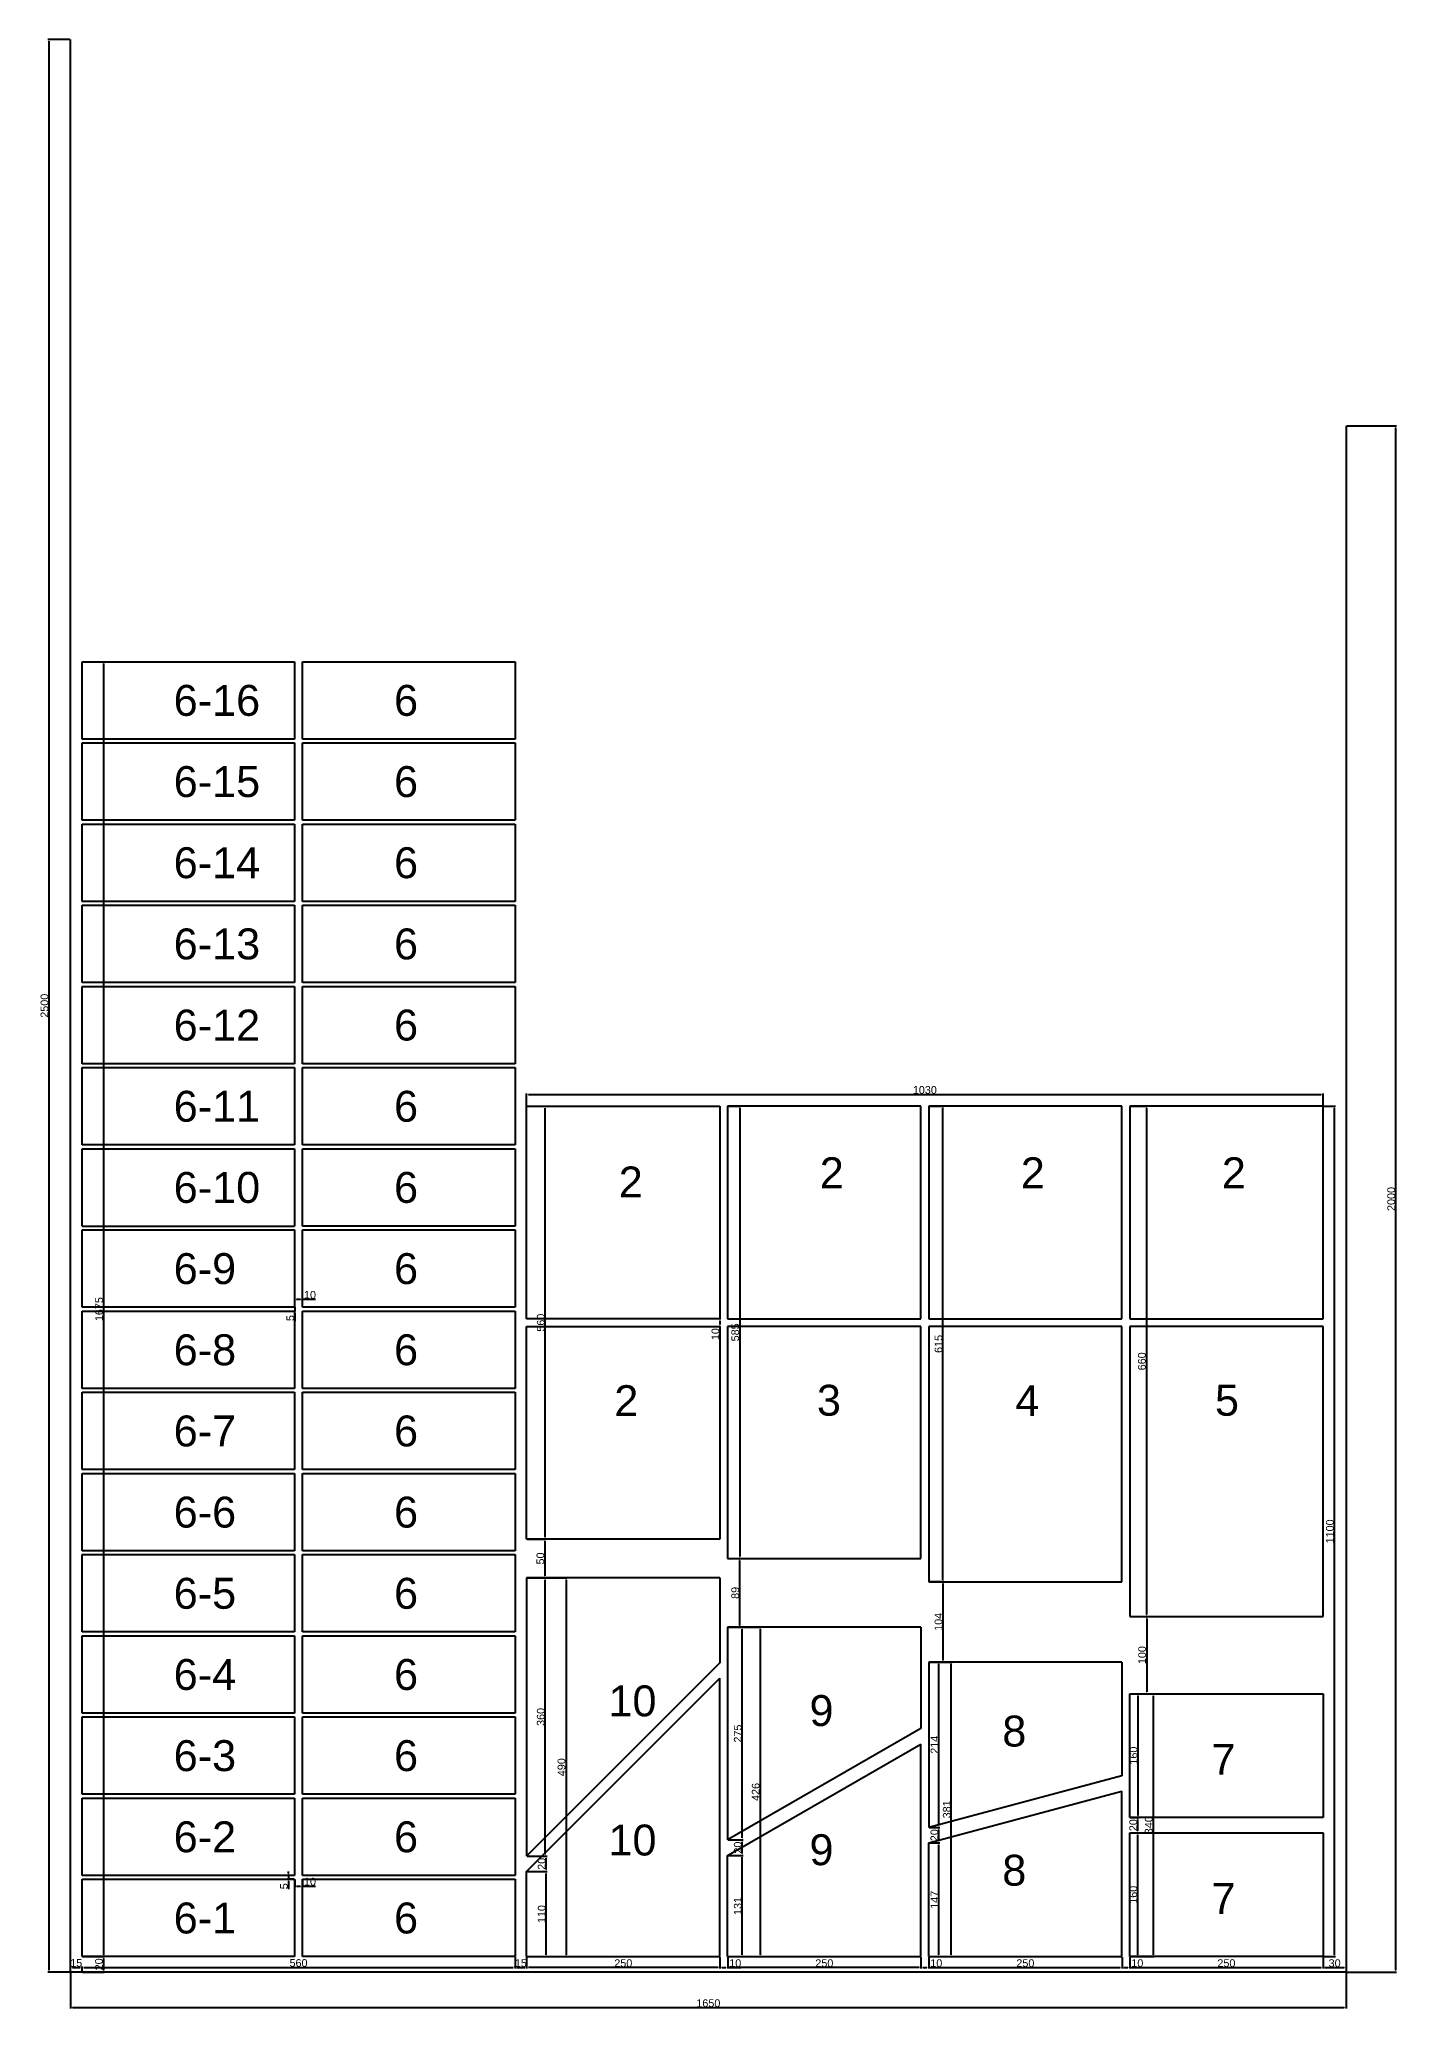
# Model space of a CAD drawing. Header units: millimetres. Extents: x -4275 to 17266, y -15886 to 5463.
# Drawn here: x 3722 to 5478, y -5562 to -3015 of the extents above; entities that cross this region are included whole.
import ezdxf

# ---------------------------------------------------------------- set-up
doc = ezdxf.new("R2010")
doc.units = ezdxf.units.MM
doc.layers.add('尺寸标注', color=6, linetype='Continuous')
doc.layers.add('标号', color=4, linetype='Continuous')
doc.styles.get("Standard").update_dxf_attribs({"font": 'arial.ttf'})
doc.dimstyles.new('ISO-25-JHF', dxfattribs={"dimtxt": 10, "dimasz": 2.5, "dimexe": 1.25, "dimexo": 0.625, "dimtad": 1, "dimtxsty": 'Standard', "dimcen": 2.5, "dimadec": 0, "dimazin": 0, "dimtfac": 1, "dimtmove": 0, "dimatfit": 3, "dimfxl": 1, "dimarcsym": 0})

msp = doc.modelspace()

# ---------------------------------------------------------------- texts
at = {"layer": '标号', "char_height": 40, "attachment_point": 7}
for s, width, heights, insert in [('6-16 ', 70.10425, [0], (3895.918, -3890.409)), ('6 ', 70.10425, [0], (4180.918, -3890.409)), ('6-15 ', 79.77225, [38.914], (3895.918, -3995.409)), ('6 ', 70.10425, [0], (4180.918, -3995.409)), ('6-14 ', 70.10425, [0], (3895.918, -4100.409)), ('6 ', 70.10425, [0], (4180.918, -4100.409)), ('6-13 ', 70.10425, [0], (3895.918, -4205.409)), ('6 ', 70.10425, [0], (4180.918, -4205.409)), ('6-12 ', 70.10425, [0], (3895.918, -4310.409)), ('6 ', 70.10425, [0], (4180.918, -4310.409)), ('6-11 ', 70.10425, [0], (3895.918, -4415.409)), ('6 ', 70.10425, [0], (4180.918, -4415.409)), ('6-10 ', 119.00885, [0], (3895.918, -4520.409)), ('6 ', 70.10425, [0], (4180.918, -4520.409)), ('2 ', 70.10425, [0], (4471.513, -4512.802)), ('2 ', 70.10425, [0], (4731.513, -4500.902)), ('2 ', 70.10425, [0], (4991.513, -4500.902)), ('2 ', 70.10425, [0], (5251.513, -4500.902)), ('6-9 ', 70.10425, [0], (3895.918, -4625.409)), ('6 ', 70.10425, [0], (4180.918, -4625.409)), ('6-8 ', 70.10425, [0], (3895.918, -4730.409)), ('6 ', 70.10425, [0], (4180.918, -4730.409)), ('2 ', 70.10425, [0], (4465.782, -4795.701)), ('3 ', 70.10425, [0], (4727.817, -4795.701)), ('4 ', 70.10425, [0], (4984.353, -4795.701)), ('5 ', 70.10425, [0], (5242.634, -4795.701)), ('6-7 ', 70.10425, [0], (3895.918, -4835.409)), ('6 ', 70.10425, [0], (4180.918, -4835.409)), ('6-6 ', 70.10425, [0], (3895.918, -4940.409)), ('6 ', 70.10425, [0], (4180.918, -4940.409)), ('6-5 ', 70.10425, [0], (3895.918, -5045.409)), ('6 ', 70.10425, [0], (4180.918, -5045.409)), ('6-4 ', 70.10425, [0], (3895.918, -5150.409)), ('6 ', 70.10425, [0], (4180.918, -5150.409)), ('10 ', 70.10425, [0], (4458.21, -5184.574)), ('9 ', 70.10425, [0], (4718.21, -5197.106)), ('8 ', 70.10425, [0], (4967.565, -5223.621)), ('6-3 ', 70.10425, [0], (3895.918, -5255.409)), ('6 ', 70.10425, [0], (4180.918, -5255.409)), ('7 ', 70.10425, [0], (5238.21, -5259.574)), ('6-2 ', 70.10425, [0], (3895.918, -5360.409)), ('6 ', 70.10425, [0], (4180.918, -5360.409)), ('10', 70.10425, [0], (4458.21, -5364.574)), ('9 ', 70.10425, [0], (4718.21, -5377.106)), ('8 ', 70.10425, [0], (4967.565, -5403.621)), ('7 ', 70.10425, [0], (5238.21, -5439.574)), ('6-1 ', 70.10425, [0], (3895.918, -5465.409)), ('6 ', 70.10425, [0], (4180.918, -5465.409))]:
    msp.add_mtext_dynamic_manual_height_columns(s, width=width, gutter_width=12.5, heights=heights, dxfattribs=dict(at, insert=insert))

# ---------------------------------------------------------------- blocks, each defined once
blk = doc.blocks.new('*D157')
at = {"layer": 'Defpoints', "color": 0, "transparency": 16777216}
for p in [(5412.4, -3514.8), (5412.4, -5514.8), (5476.3, -5514.8)]:
    blk.add_point(p, dxfattribs=at)
at = {"layer": '尺寸标注', "color": 0, "lineweight": -2, "transparency": 16777216}
for p, q in [((5413, -3514.8), (5477.5, -3514.8)), ((5476.3, -3517.3), (5476.3, -5512.3)), ((5413, -5514.8), (5477.5, -5514.8))]:
    blk.add_line(p, q, dxfattribs=at)
at = {"layer": '尺寸标注', "color": 0, "transparency": 16777216}
for points in [[(5475.9, -3517.3), (5476.7, -3517.3), (5476.3, -3514.8)], [(5475.9, -5512.3), (5476.7, -5512.3), (5476.3, -5514.8)]]:
    blk.add_solid(points, dxfattribs=at)
at = {"layer": '尺寸标注', "color": 0, "transparency": 16777216, "insert": (5470.6, -4514.8), "char_height": 10, "attachment_point": 5, "rotation": 90}
blk.add_mtext('2000', dxfattribs=at)
blk = doc.blocks.new('*D158')
at = {"layer": 'Defpoints', "color": 0, "transparency": 16777216}
for p in [(3777.4, -3819.8), (3777.4, -5494.8), (3805.2, -5494.8)]:
    blk.add_point(p, dxfattribs=at)
at = {"layer": '尺寸标注', "color": 0, "lineweight": -2, "transparency": 16777216}
for p, q in [((3778, -3819.8), (3806.5, -3819.8)), ((3805.2, -3822.3), (3805.2, -5492.3)), ((3778, -5494.8), (3806.5, -5494.8))]:
    blk.add_line(p, q, dxfattribs=at)
at = {"layer": '尺寸标注', "color": 0, "transparency": 16777216}
for points in [[(3804.8, -3822.3), (3805.6, -3822.3), (3805.2, -3819.8)], [(3804.8, -5492.3), (3805.6, -5492.3), (3805.2, -5494.8)]]:
    blk.add_solid(points, dxfattribs=at)
at = {"layer": '尺寸标注', "color": 0, "transparency": 16777216, "insert": (3799.5, -4657.3), "char_height": 10, "attachment_point": 5, "rotation": 90}
blk.add_mtext('1675', dxfattribs=at)
blk = doc.blocks.new('*D137')
at = {"layer": 'Defpoints', "color": 0, "transparency": 16777216}
for p in [(3762.4, -5514.8), (5412.4, -5514.8), (5412.4, -5560.8)]:
    blk.add_point(p, dxfattribs=at)
at = {"layer": '尺寸标注', "color": 0, "lineweight": -2, "transparency": 16777216}
for p, q in [((3762.4, -5515.5), (3762.4, -5562.1)), ((5412.4, -5515.5), (5412.4, -5562.1)), ((3764.9, -5560.8), (5409.9, -5560.8))]:
    blk.add_line(p, q, dxfattribs=at)
at = {"layer": '尺寸标注', "color": 0, "transparency": 16777216}
for points in [[(3764.9, -5560.4), (3764.9, -5561.2), (3762.4, -5560.8)], [(5409.9, -5560.4), (5409.9, -5561.2), (5412.4, -5560.8)]]:
    blk.add_solid(points, dxfattribs=at)
at = {"layer": '尺寸标注', "color": 0, "transparency": 16777216, "insert": (4587.4, -5555.1), "char_height": 10, "attachment_point": 5}
blk.add_mtext('1650', dxfattribs=at)
blk = doc.blocks.new('*D138')
at = {"layer": 'Defpoints', "color": 0, "transparency": 16777216}
for p in [(3762.4, -5514.8), (3777.4, -5508.8), (3777.4, -5514.8)]:
    blk.add_point(p, dxfattribs=at)
at = {"layer": '尺寸标注', "color": 0, "lineweight": -2, "transparency": 16777216}
for p, q in [((3762.4, -5514.2), (3762.4, -5507.6)), ((3764.9, -5508.8), (3774.9, -5508.8)), ((3777.4, -5514.2), (3777.4, -5507.6))]:
    blk.add_line(p, q, dxfattribs=at)
at = {"layer": '尺寸标注', "color": 0, "transparency": 16777216}
for points in [[(3764.9, -5508.4), (3764.9, -5509.3), (3762.4, -5508.8)], [(3774.9, -5508.4), (3774.9, -5509.3), (3777.4, -5508.8)]]:
    blk.add_solid(points, dxfattribs=at)
at = {"layer": '尺寸标注', "color": 0, "transparency": 16777216, "insert": (3769.9, -5503.1), "char_height": 10, "attachment_point": 5}
blk.add_mtext('15', dxfattribs=at)
blk = doc.blocks.new('*D139')
at = {"layer": 'Defpoints', "color": 0, "transparency": 16777216}
for p in [(3777.4, -5494.8), (3777.4, -5514.8), (3805, -5514.8)]:
    blk.add_point(p, dxfattribs=at)
at = {"layer": '尺寸标注', "color": 0, "lineweight": -2, "transparency": 16777216}
for p, q in [((3778, -5494.8), (3806.2, -5494.8)), ((3805, -5497.3), (3805, -5512.3)), ((3778, -5514.8), (3806.2, -5514.8))]:
    blk.add_line(p, q, dxfattribs=at)
at = {"layer": '尺寸标注', "color": 0, "transparency": 16777216}
for points in [[(3804.6, -5497.3), (3805.4, -5497.3), (3805, -5494.8)], [(3804.6, -5512.3), (3805.4, -5512.3), (3805, -5514.8)]]:
    blk.add_solid(points, dxfattribs=at)
at = {"layer": '尺寸标注', "color": 0, "transparency": 16777216, "insert": (3799.3, -5504.8), "char_height": 10, "attachment_point": 5, "rotation": 90}
blk.add_mtext('20', dxfattribs=at)
blk = doc.blocks.new('*D162')
at = {"layer": 'Defpoints', "color": 0, "transparency": 16777216}
for p in [(4044.2, -5394.8), (4052.4, -5389.8), (4052.4, -5394.8)]:
    blk.add_point(p, dxfattribs=at)
at = {"layer": '尺寸标注', "color": 0, "lineweight": -2, "transparency": 16777216}
for p, q in [((4051.7, -5389.8), (4042.9, -5389.8)), ((4051.7, -5394.8), (4042.9, -5394.8)), ((4044.2, -5387.3), (4044.2, -5384.8)), ((4044.2, -5389.8), (4044.2, -5394.8)), ((4044.2, -5397.3), (4044.2, -5407.7))]:
    blk.add_line(p, q, dxfattribs=at)
at = {"layer": '尺寸标注', "color": 0, "transparency": 16777216}
for points in [[(4043.8, -5387.3), (4044.6, -5387.3), (4044.2, -5389.8)], [(4043.8, -5397.3), (4044.6, -5397.3), (4044.2, -5394.8)]]:
    blk.add_solid(points, dxfattribs=at)
at = {"layer": '尺寸标注', "color": 0, "transparency": 16777216, "insert": (4038.5, -5403.8), "char_height": 10, "attachment_point": 5, "rotation": 90}
blk.add_mtext('5', dxfattribs=at)
blk = doc.blocks.new('*D163')
at = {"layer": 'Defpoints', "color": 0, "transparency": 16777216}
for p in [(4052.4, -5394.8), (4062.4, -5394.8), (4062.4, -5403.7)]:
    blk.add_point(p, dxfattribs=at)
at = {"layer": '尺寸标注', "color": 0, "lineweight": -2, "transparency": 16777216}
for p, q in [((4052.4, -5395.5), (4052.4, -5404.9)), ((4062.4, -5395.5), (4062.4, -5404.9)), ((4054.9, -5403.7), (4059.9, -5403.7)), ((4062.4, -5403.7), (4079.5, -5403.7))]:
    blk.add_line(p, q, dxfattribs=at)
at = {"layer": '尺寸标注', "color": 0, "transparency": 16777216}
for points in [[(4054.9, -5403.2), (4054.9, -5404.1), (4052.4, -5403.7)], [(4059.9, -5403.2), (4059.9, -5404.1), (4062.4, -5403.7)]]:
    blk.add_solid(points, dxfattribs=at)
at = {"layer": '尺寸标注', "color": 0, "transparency": 16777216, "insert": (4072.2, -5397.9), "char_height": 10, "attachment_point": 5}
blk.add_mtext('10', dxfattribs=at)
blk = doc.blocks.new('*D164')
at = {"layer": 'Defpoints', "color": 0, "transparency": 16777216}
for p in [(4052.4, -4654.8), (4052.4, -4659.8), (4052.4, -4659.8)]:
    blk.add_point(p, dxfattribs=at)
at = {"layer": '尺寸标注', "color": 0, "lineweight": -2, "transparency": 16777216}
for p, q in [((4052.4, -4652.3), (4052.4, -4649.8)), ((4052.4, -4654.8), (4052.4, -4659.8)), ((4053, -4654.8), (4053.6, -4654.8)), ((4053, -4659.8), (4053.6, -4659.8)), ((4052.4, -4662.3), (4052.4, -4672.7))]:
    blk.add_line(p, q, dxfattribs=at)
at = {"layer": '尺寸标注', "color": 0, "transparency": 16777216}
for points in [[(4052, -4652.3), (4052.8, -4652.3), (4052.4, -4654.8)], [(4052, -4662.3), (4052.8, -4662.3), (4052.4, -4659.8)]]:
    blk.add_solid(points, dxfattribs=at)
at = {"layer": '尺寸标注', "color": 0, "transparency": 16777216, "insert": (4046.7, -4668.8), "char_height": 10, "attachment_point": 5, "rotation": 90}
blk.add_mtext('5', dxfattribs=at)
blk = doc.blocks.new('*D165')
at = {"layer": 'Defpoints', "color": 0, "transparency": 16777216}
for p in [(4052.4, -4654.8), (4062.4, -4644.5), (4062.4, -4654.8)]:
    blk.add_point(p, dxfattribs=at)
at = {"layer": '尺寸标注', "color": 0, "lineweight": -2, "transparency": 16777216}
for p, q in [((4052.4, -4654.2), (4052.4, -4643.3)), ((4054.9, -4644.5), (4059.9, -4644.5)), ((4062.4, -4654.2), (4062.4, -4643.3)), ((4062.4, -4644.5), (4079.5, -4644.5))]:
    blk.add_line(p, q, dxfattribs=at)
at = {"layer": '尺寸标注', "color": 0, "transparency": 16777216}
for points in [[(4054.9, -4644.1), (4054.9, -4645), (4052.4, -4644.5)], [(4059.9, -4644.1), (4059.9, -4645), (4062.4, -4644.5)]]:
    blk.add_solid(points, dxfattribs=at)
at = {"layer": '尺寸标注', "color": 0, "transparency": 16777216, "insert": (4072.2, -4638.8), "char_height": 10, "attachment_point": 5}
blk.add_mtext('10', dxfattribs=at)
blk = doc.blocks.new('*D200')
at = {"layer": 'Defpoints', "color": 0, "transparency": 16777216}
for p in [(3762.4, -3014.8), (3734.5, -5514.8), (3762.4, -5514.8)]:
    blk.add_point(p, dxfattribs=at)
at = {"layer": '尺寸标注', "color": 0, "lineweight": -2, "transparency": 16777216}
for p, q in [((3761.7, -3014.8), (3733.3, -3014.8)), ((3734.5, -3017.3), (3734.5, -5512.3)), ((3761.7, -5514.8), (3733.3, -5514.8))]:
    blk.add_line(p, q, dxfattribs=at)
at = {"layer": '尺寸标注', "color": 0, "transparency": 16777216}
for points in [[(3734.1, -3017.3), (3734.9, -3017.3), (3734.5, -3014.8)], [(3734.1, -5512.3), (3734.9, -5512.3), (3734.5, -5514.8)]]:
    blk.add_solid(points, dxfattribs=at)
at = {"layer": '尺寸标注', "color": 0, "transparency": 16777216, "insert": (3728.8, -4264.8), "char_height": 10, "attachment_point": 5, "rotation": 90}
blk.add_mtext('2500', dxfattribs=at)
blk = doc.blocks.new('*D201')
at = {"layer": 'Defpoints', "color": 0, "transparency": 16777216}
for p in [(3777.4, -5508.8), (4337.4, -5508.8), (4337.4, -5508.8)]:
    blk.add_point(p, dxfattribs=at)
at = {"layer": '尺寸标注', "color": 0, "lineweight": -2, "transparency": 16777216}
for p, q in [((3777.4, -5508.2), (3777.4, -5507.6)), ((3779.9, -5508.8), (4334.9, -5508.8)), ((4337.4, -5508.2), (4337.4, -5507.6))]:
    blk.add_line(p, q, dxfattribs=at)
at = {"layer": '尺寸标注', "color": 0, "transparency": 16777216}
for points in [[(3779.9, -5508.4), (3779.9, -5509.3), (3777.4, -5508.8)], [(4334.9, -5508.4), (4334.9, -5509.3), (4337.4, -5508.8)]]:
    blk.add_solid(points, dxfattribs=at)
at = {"layer": '尺寸标注', "color": 0, "transparency": 16777216, "insert": (4057.4, -5503.1), "char_height": 10, "attachment_point": 5}
blk.add_mtext('560', dxfattribs=at)
blk = doc.blocks.new('*D239')
at = {"layer": 'Defpoints', "color": 0, "transparency": 16777216}
for p in [(4352.4, -4394.8), (4376.4, -4394.8), (4352.4, -4954.8)]:
    blk.add_point(p, dxfattribs=at)
at = {"layer": '尺寸标注', "color": 0, "lineweight": -2, "transparency": 16777216}
for p, q in [((4353, -4394.8), (4377.6, -4394.8)), ((4376.4, -4952.3), (4376.4, -4397.3)), ((4353, -4954.8), (4377.6, -4954.8))]:
    blk.add_line(p, q, dxfattribs=at)
at = {"layer": '尺寸标注', "color": 0, "transparency": 16777216}
for points in [[(4376, -4397.3), (4376.8, -4397.3), (4376.4, -4394.8)], [(4376, -4952.3), (4376.8, -4952.3), (4376.4, -4954.8)]]:
    blk.add_solid(points, dxfattribs=at)
at = {"layer": '尺寸标注', "color": 0, "transparency": 16777216, "insert": (4370.7, -4674.8), "char_height": 10, "attachment_point": 5, "rotation": 90}
blk.add_mtext('560', dxfattribs=at)
blk = doc.blocks.new('*D243')
at = {"layer": 'Defpoints', "color": 0, "transparency": 16777216}
for p in [(4612.4, -4394.8), (4612.4, -4979.8), (4628, -4979.8)]:
    blk.add_point(p, dxfattribs=at)
at = {"layer": '尺寸标注', "color": 0, "lineweight": -2, "transparency": 16777216}
for p, q in [((4613, -4394.8), (4629.2, -4394.8)), ((4628, -4397.3), (4628, -4977.3)), ((4613, -4979.8), (4629.2, -4979.8))]:
    blk.add_line(p, q, dxfattribs=at)
at = {"layer": '尺寸标注', "color": 0, "transparency": 16777216}
for points in [[(4627.5, -4397.3), (4628.4, -4397.3), (4628, -4394.8)], [(4627.5, -4977.3), (4628.4, -4977.3), (4628, -4979.8)]]:
    blk.add_solid(points, dxfattribs=at)
at = {"layer": '尺寸标注', "color": 0, "transparency": 16777216, "insert": (4622.2, -4687.3), "char_height": 10, "attachment_point": 5, "rotation": 90}
blk.add_mtext('585', dxfattribs=at)
blk = doc.blocks.new('*D244')
at = {"layer": 'Defpoints', "color": 0, "transparency": 16777216}
for p in [(4872.4, -4394.8), (4890.8, -4394.8), (4872.4, -5009.8)]:
    blk.add_point(p, dxfattribs=at)
at = {"layer": '尺寸标注', "color": 0, "lineweight": -2, "transparency": 16777216}
for p, q in [((4873, -4394.8), (4892.1, -4394.8)), ((4890.8, -5007.3), (4890.8, -4397.3)), ((4873, -5009.8), (4892.1, -5009.8))]:
    blk.add_line(p, q, dxfattribs=at)
at = {"layer": '尺寸标注', "color": 0, "transparency": 16777216}
for points in [[(4890.4, -4397.3), (4891.3, -4397.3), (4890.8, -4394.8)], [(4890.4, -5007.3), (4891.3, -5007.3), (4890.8, -5009.8)]]:
    blk.add_solid(points, dxfattribs=at)
at = {"layer": '尺寸标注', "color": 0, "transparency": 16777216, "insert": (4885.1, -4702.3), "char_height": 10, "attachment_point": 5, "rotation": 90}
blk.add_mtext('615', dxfattribs=at)
blk = doc.blocks.new('*D245')
at = {"layer": 'Defpoints', "color": 0, "transparency": 16777216}
for p in [(5132.4, -4394.8), (5132.4, -5054.8), (5153.9, -5054.8)]:
    blk.add_point(p, dxfattribs=at)
at = {"layer": '尺寸标注', "color": 0, "lineweight": -2, "transparency": 16777216}
for p, q in [((5133, -4394.8), (5155.1, -4394.8)), ((5153.9, -4397.3), (5153.9, -5052.3)), ((5133, -5054.8), (5155.1, -5054.8))]:
    blk.add_line(p, q, dxfattribs=at)
at = {"layer": '尺寸标注', "color": 0, "transparency": 16777216}
for points in [[(5153.4, -4397.3), (5154.3, -4397.3), (5153.9, -4394.8)], [(5153.4, -5052.3), (5154.3, -5052.3), (5153.9, -5054.8)]]:
    blk.add_solid(points, dxfattribs=at)
at = {"layer": '尺寸标注', "color": 0, "transparency": 16777216, "insert": (5148.1, -4724.8), "char_height": 10, "attachment_point": 5, "rotation": 90}
blk.add_mtext('660', dxfattribs=at)
blk = doc.blocks.new('*D246')
at = {"layer": 'Defpoints', "color": 0, "transparency": 16777216}
for p in [(4602.4, -4669.8), (4602.4, -4679.8), (4602.4, -4679.8)]:
    blk.add_point(p, dxfattribs=at)
at = {"layer": '尺寸标注', "color": 0, "lineweight": -2, "transparency": 16777216}
for p, q in [((4602.4, -4672.3), (4602.4, -4677.3)), ((4602.4, -4679.8), (4602.4, -4696.9)), ((4603, -4669.8), (4603.6, -4669.8)), ((4603, -4679.8), (4603.6, -4679.8))]:
    blk.add_line(p, q, dxfattribs=at)
at = {"layer": '尺寸标注', "color": 0, "transparency": 16777216}
for points in [[(4602, -4672.3), (4602.8, -4672.3), (4602.4, -4669.8)], [(4602, -4677.3), (4602.8, -4677.3), (4602.4, -4679.8)]]:
    blk.add_solid(points, dxfattribs=at)
at = {"layer": '尺寸标注', "color": 0, "transparency": 16777216, "insert": (4596.6, -4689.6), "char_height": 10, "attachment_point": 5, "rotation": 90}
blk.add_mtext('10', dxfattribs=at)
blk = doc.blocks.new('*D247')
at = {"layer": 'Defpoints', "color": 0, "transparency": 16777216}
for p in [(4352.4, -5494.8), (4602.4, -5494.8), (4352.4, -5509)]:
    blk.add_point(p, dxfattribs=at)
at = {"layer": '尺寸标注', "color": 0, "lineweight": -2, "transparency": 16777216}
for p, q in [((4352.4, -5495.5), (4352.4, -5510.3)), ((4602.4, -5495.5), (4602.4, -5510.3)), ((4599.9, -5509), (4354.9, -5509))]:
    blk.add_line(p, q, dxfattribs=at)
at = {"layer": '尺寸标注', "color": 0, "transparency": 16777216}
for points in [[(4354.9, -5508.6), (4354.9, -5509.4), (4352.4, -5509)], [(4599.9, -5508.6), (4599.9, -5509.4), (4602.4, -5509)]]:
    blk.add_solid(points, dxfattribs=at)
at = {"layer": '尺寸标注', "color": 0, "transparency": 16777216, "insert": (4477.4, -5503.3), "char_height": 10, "attachment_point": 5}
blk.add_mtext('250', dxfattribs=at)
blk = doc.blocks.new('*D248')
at = {"layer": 'Defpoints', "color": 0, "transparency": 16777216}
for p in [(4352.4, -5384.8), (4377.6, -5384.8), (4352.4, -5494.8)]:
    blk.add_point(p, dxfattribs=at)
at = {"layer": '尺寸标注', "color": 0, "lineweight": -2, "transparency": 16777216}
for p, q in [((4353, -5384.8), (4378.9, -5384.8)), ((4377.6, -5492.3), (4377.6, -5387.3)), ((4353, -5494.8), (4378.9, -5494.8))]:
    blk.add_line(p, q, dxfattribs=at)
at = {"layer": '尺寸标注', "color": 0, "transparency": 16777216}
for points in [[(4377.2, -5387.3), (4378.1, -5387.3), (4377.6, -5384.8)], [(4377.2, -5492.3), (4378.1, -5492.3), (4377.6, -5494.8)]]:
    blk.add_solid(points, dxfattribs=at)
at = {"layer": '尺寸标注', "color": 0, "transparency": 16777216, "insert": (4371.9, -5439.8), "char_height": 10, "attachment_point": 5, "rotation": 90}
blk.add_mtext('110', dxfattribs=at)
blk = doc.blocks.new('*D249')
at = {"layer": 'Defpoints', "color": 0, "transparency": 16777216}
for p in [(4352.4, -5364.8), (4377.6, -5364.8), (4352.4, -5384.8)]:
    blk.add_point(p, dxfattribs=at)
at = {"layer": '尺寸标注', "color": 0, "lineweight": -2, "transparency": 16777216}
for p, q in [((4353, -5364.8), (4378.9, -5364.8)), ((4377.6, -5382.3), (4377.6, -5367.3)), ((4353, -5384.8), (4378.9, -5384.8))]:
    blk.add_line(p, q, dxfattribs=at)
at = {"layer": '尺寸标注', "color": 0, "transparency": 16777216}
for points in [[(4377.2, -5367.3), (4378.1, -5367.3), (4377.6, -5364.8)], [(4377.2, -5382.3), (4378.1, -5382.3), (4377.6, -5384.8)]]:
    blk.add_solid(points, dxfattribs=at)
at = {"layer": '尺寸标注', "color": 0, "transparency": 16777216, "insert": (4371.9, -5374.8), "char_height": 10, "attachment_point": 5, "rotation": 90}
blk.add_mtext('20', dxfattribs=at)
blk = doc.blocks.new('*D250')
at = {"layer": 'Defpoints', "color": 0, "transparency": 16777216}
for p in [(4352.4, -5004.8), (4376.4, -5004.8), (4352.4, -5364.8)]:
    blk.add_point(p, dxfattribs=at)
at = {"layer": '尺寸标注', "color": 0, "lineweight": -2, "transparency": 16777216}
for p, q in [((4353, -5004.8), (4377.6, -5004.8)), ((4376.4, -5362.3), (4376.4, -5007.3)), ((4353, -5364.8), (4377.6, -5364.8))]:
    blk.add_line(p, q, dxfattribs=at)
at = {"layer": '尺寸标注', "color": 0, "transparency": 16777216}
for points in [[(4376, -5007.3), (4376.8, -5007.3), (4376.4, -5004.8)], [(4376, -5362.3), (4376.8, -5362.3), (4376.4, -5364.8)]]:
    blk.add_solid(points, dxfattribs=at)
at = {"layer": '尺寸标注', "color": 0, "transparency": 16777216, "insert": (4370.7, -5184.8), "char_height": 10, "attachment_point": 5, "rotation": 90}
blk.add_mtext('360', dxfattribs=at)
blk = doc.blocks.new('*D251')
at = {"layer": 'Defpoints', "color": 0, "transparency": 16777216}
for p in [(5132.4, -5494.8), (5382.4, -5494.8), (5382.4, -5509)]:
    blk.add_point(p, dxfattribs=at)
at = {"layer": '尺寸标注', "color": 0, "lineweight": -2, "transparency": 16777216}
for p, q in [((5132.4, -5495.5), (5132.4, -5510.3)), ((5382.4, -5495.5), (5382.4, -5510.3)), ((5134.9, -5509), (5379.9, -5509))]:
    blk.add_line(p, q, dxfattribs=at)
at = {"layer": '尺寸标注', "color": 0, "transparency": 16777216}
for points in [[(5134.9, -5508.6), (5134.9, -5509.4), (5132.4, -5509)], [(5379.9, -5508.6), (5379.9, -5509.4), (5382.4, -5509)]]:
    blk.add_solid(points, dxfattribs=at)
at = {"layer": '尺寸标注', "color": 0, "transparency": 16777216, "insert": (5257.4, -5503.3), "char_height": 10, "attachment_point": 5}
blk.add_mtext('250', dxfattribs=at)
blk = doc.blocks.new('*D252')
at = {"layer": 'Defpoints', "color": 0, "transparency": 16777216}
for p in [(5132.4, -5334.8), (5142.7, -5334.8), (5132.4, -5494.8)]:
    blk.add_point(p, dxfattribs=at)
at = {"layer": '尺寸标注', "color": 0, "lineweight": -2, "transparency": 16777216}
for p, q in [((5133, -5334.8), (5143.9, -5334.8)), ((5142.7, -5492.3), (5142.7, -5337.3)), ((5133, -5494.8), (5143.9, -5494.8))]:
    blk.add_line(p, q, dxfattribs=at)
at = {"layer": '尺寸标注', "color": 0, "transparency": 16777216}
for points in [[(5142.3, -5337.3), (5143.1, -5337.3), (5142.7, -5334.8)], [(5142.3, -5492.3), (5143.1, -5492.3), (5142.7, -5494.8)]]:
    blk.add_solid(points, dxfattribs=at)
at = {"layer": '尺寸标注', "color": 0, "transparency": 16777216, "insert": (5137, -5414.8), "char_height": 10, "attachment_point": 5, "rotation": 90}
blk.add_mtext('160', dxfattribs=at)
blk = doc.blocks.new('*D253')
at = {"layer": 'Defpoints', "color": 0, "transparency": 16777216}
for p in [(5132.4, -5314.8), (5142.7, -5314.8), (5132.4, -5334.8)]:
    blk.add_point(p, dxfattribs=at)
at = {"layer": '尺寸标注', "color": 0, "lineweight": -2, "transparency": 16777216}
for p, q in [((5133, -5314.8), (5143.9, -5314.8)), ((5142.7, -5332.3), (5142.7, -5317.3)), ((5133, -5334.8), (5143.9, -5334.8))]:
    blk.add_line(p, q, dxfattribs=at)
at = {"layer": '尺寸标注', "color": 0, "transparency": 16777216}
for points in [[(5142.3, -5317.3), (5143.1, -5317.3), (5142.7, -5314.8)], [(5142.3, -5332.3), (5143.1, -5332.3), (5142.7, -5334.8)]]:
    blk.add_solid(points, dxfattribs=at)
at = {"layer": '尺寸标注', "color": 0, "transparency": 16777216, "insert": (5137, -5324.8), "char_height": 10, "attachment_point": 5, "rotation": 90}
blk.add_mtext('20', dxfattribs=at)
blk = doc.blocks.new('*D254')
at = {"layer": 'Defpoints', "color": 0, "transparency": 16777216}
for p in [(5132.4, -5154.8), (5143.1, -5154.8), (5132.4, -5314.8)]:
    blk.add_point(p, dxfattribs=at)
at = {"layer": '尺寸标注', "color": 0, "lineweight": -2, "transparency": 16777216}
for p, q in [((5133, -5154.8), (5144.4, -5154.8)), ((5143.1, -5312.3), (5143.1, -5157.3)), ((5133, -5314.8), (5144.4, -5314.8))]:
    blk.add_line(p, q, dxfattribs=at)
at = {"layer": '尺寸标注', "color": 0, "transparency": 16777216}
for points in [[(5142.7, -5157.3), (5143.5, -5157.3), (5143.1, -5154.8)], [(5142.7, -5312.3), (5143.5, -5312.3), (5143.1, -5314.8)]]:
    blk.add_solid(points, dxfattribs=at)
at = {"layer": '尺寸标注', "color": 0, "transparency": 16777216, "insert": (5137.4, -5234.8), "char_height": 10, "attachment_point": 5, "rotation": 90}
blk.add_mtext('160', dxfattribs=at)
blk = doc.blocks.new('*D241')
at = {"layer": 'Defpoints', "color": 0, "transparency": 16777216}
for p in [(5132.4, -5154.8), (5132.4, -5494.8), (5162.7, -5494.8)]:
    blk.add_point(p, dxfattribs=at)
at = {"layer": '尺寸标注', "color": 0, "lineweight": -2, "transparency": 16777216}
for p, q in [((5133, -5154.8), (5163.9, -5154.8)), ((5162.7, -5157.3), (5162.7, -5492.3)), ((5133, -5494.8), (5163.9, -5494.8))]:
    blk.add_line(p, q, dxfattribs=at)
at = {"layer": '尺寸标注', "color": 0, "transparency": 16777216}
for points in [[(5162.3, -5157.3), (5163.1, -5157.3), (5162.7, -5154.8)], [(5162.3, -5492.3), (5163.1, -5492.3), (5162.7, -5494.8)]]:
    blk.add_solid(points, dxfattribs=at)
at = {"layer": '尺寸标注', "color": 0, "transparency": 16777216, "insert": (5157, -5324.8), "char_height": 10, "attachment_point": 5, "rotation": 90}
blk.add_mtext('340', dxfattribs=at)
blk = doc.blocks.new('*D255')
at = {"layer": 'Defpoints', "color": 0, "transparency": 16777216}
for p in [(4872.4, -5494.8), (5122.4, -5494.8), (5122.4, -5509)]:
    blk.add_point(p, dxfattribs=at)
at = {"layer": '尺寸标注', "color": 0, "lineweight": -2, "transparency": 16777216}
for p, q in [((4872.4, -5495.5), (4872.4, -5510.3)), ((5122.4, -5495.5), (5122.4, -5510.3)), ((4874.9, -5509), (5119.9, -5509))]:
    blk.add_line(p, q, dxfattribs=at)
at = {"layer": '尺寸标注', "color": 0, "transparency": 16777216}
for points in [[(4874.9, -5508.6), (4874.9, -5509.4), (4872.4, -5509)], [(5119.9, -5508.6), (5119.9, -5509.4), (5122.4, -5509)]]:
    blk.add_solid(points, dxfattribs=at)
at = {"layer": '尺寸标注', "color": 0, "transparency": 16777216, "insert": (4997.4, -5503.3), "char_height": 10, "attachment_point": 5}
blk.add_mtext('250', dxfattribs=at)
blk = doc.blocks.new('*D256')
at = {"layer": 'Defpoints', "color": 0, "transparency": 16777216}
for p in [(4872.4, -5347.8), (4885.5, -5347.8), (4872.4, -5494.8)]:
    blk.add_point(p, dxfattribs=at)
at = {"layer": '尺寸标注', "color": 0, "lineweight": -2, "transparency": 16777216}
for p, q in [((4873, -5347.8), (4886.8, -5347.8)), ((4885.5, -5492.3), (4885.5, -5350.3)), ((4873, -5494.8), (4886.8, -5494.8))]:
    blk.add_line(p, q, dxfattribs=at)
at = {"layer": '尺寸标注', "color": 0, "transparency": 16777216}
for points in [[(4885.1, -5350.3), (4885.9, -5350.3), (4885.5, -5347.8)], [(4885.1, -5492.3), (4885.9, -5492.3), (4885.5, -5494.8)]]:
    blk.add_solid(points, dxfattribs=at)
at = {"layer": '尺寸标注', "color": 0, "transparency": 16777216, "insert": (4879.9, -5421.3), "char_height": 10, "attachment_point": 5, "rotation": 90}
blk.add_mtext('147', dxfattribs=at)
blk = doc.blocks.new('*D257')
at = {"layer": 'Defpoints', "color": 0, "transparency": 16777216}
for p in [(4872.4, -5327.8), (4872.4, -5347.8), (4885.5, -5327.8)]:
    blk.add_point(p, dxfattribs=at)
at = {"layer": '尺寸标注', "color": 0, "lineweight": -2, "transparency": 16777216}
for p, q in [((4873, -5327.8), (4886.8, -5327.8)), ((4873, -5347.8), (4886.8, -5347.8)), ((4885.5, -5345.3), (4885.5, -5330.3))]:
    blk.add_line(p, q, dxfattribs=at)
at = {"layer": '尺寸标注', "color": 0, "transparency": 16777216}
for points in [[(4885.1, -5330.3), (4885.9, -5330.3), (4885.5, -5327.8)], [(4885.1, -5345.3), (4885.9, -5345.3), (4885.5, -5347.8)]]:
    blk.add_solid(points, dxfattribs=at)
at = {"layer": '尺寸标注', "color": 0, "transparency": 16777216, "insert": (4879.8, -5337.8), "char_height": 10, "attachment_point": 5, "rotation": 90}
blk.add_mtext('20', dxfattribs=at)
blk = doc.blocks.new('*D258')
at = {"layer": 'Defpoints', "color": 0, "transparency": 16777216}
for p in [(4872.4, -5113.8), (4885.5, -5113.8), (4872.4, -5327.8)]:
    blk.add_point(p, dxfattribs=at)
at = {"layer": '尺寸标注', "color": 0, "lineweight": -2, "transparency": 16777216}
for p, q in [((4873, -5113.8), (4886.8, -5113.8)), ((4885.5, -5325.3), (4885.5, -5116.3)), ((4873, -5327.8), (4886.8, -5327.8))]:
    blk.add_line(p, q, dxfattribs=at)
at = {"layer": '尺寸标注', "color": 0, "transparency": 16777216}
for points in [[(4885.1, -5116.3), (4885.9, -5116.3), (4885.5, -5113.8)], [(4885.1, -5325.3), (4885.9, -5325.3), (4885.5, -5327.8)]]:
    blk.add_solid(points, dxfattribs=at)
at = {"layer": '尺寸标注', "color": 0, "transparency": 16777216, "insert": (4879.9, -5220.8), "char_height": 10, "attachment_point": 5, "rotation": 90}
blk.add_mtext('214', dxfattribs=at)
blk = doc.blocks.new('*D240')
at = {"layer": 'Defpoints', "color": 0, "transparency": 16777216}
for p in [(4872.4, -5113.8), (4901.5, -5113.8), (4872.4, -5494.8)]:
    blk.add_point(p, dxfattribs=at)
at = {"layer": '尺寸标注', "color": 0, "lineweight": -2, "transparency": 16777216}
for p, q in [((4873, -5113.8), (4902.7, -5113.8)), ((4901.5, -5492.3), (4901.5, -5116.3)), ((4873, -5494.8), (4902.7, -5494.8))]:
    blk.add_line(p, q, dxfattribs=at)
at = {"layer": '尺寸标注', "color": 0, "transparency": 16777216}
for points in [[(4901.1, -5116.3), (4901.9, -5116.3), (4901.5, -5113.8)], [(4901.1, -5492.3), (4901.9, -5492.3), (4901.5, -5494.8)]]:
    blk.add_solid(points, dxfattribs=at)
at = {"layer": '尺寸标注', "color": 0, "transparency": 16777216, "insert": (4895.8, -5304.3), "char_height": 10, "attachment_point": 5, "rotation": 90}
blk.add_mtext('381', dxfattribs=at)
blk = doc.blocks.new('*D259')
at = {"layer": 'Defpoints', "color": 0, "transparency": 16777216}
for p in [(4612.4, -5494.8), (4862.4, -5494.8), (4612.4, -5509)]:
    blk.add_point(p, dxfattribs=at)
at = {"layer": '尺寸标注', "color": 0, "lineweight": -2, "transparency": 16777216}
for p, q in [((4612.4, -5495.5), (4612.4, -5510.3)), ((4862.4, -5495.5), (4862.4, -5510.3)), ((4859.9, -5509), (4614.9, -5509))]:
    blk.add_line(p, q, dxfattribs=at)
at = {"layer": '尺寸标注', "color": 0, "transparency": 16777216}
for points in [[(4614.9, -5508.6), (4614.9, -5509.4), (4612.4, -5509)], [(4859.9, -5508.6), (4859.9, -5509.4), (4862.4, -5509)]]:
    blk.add_solid(points, dxfattribs=at)
at = {"layer": '尺寸标注', "color": 0, "transparency": 16777216, "insert": (4737.4, -5503.3), "char_height": 10, "attachment_point": 5}
blk.add_mtext('250', dxfattribs=at)
blk = doc.blocks.new('*D260')
at = {"layer": 'Defpoints', "color": 0, "transparency": 16777216}
for p in [(4612.4, -5363.8), (4631.2, -5363.8), (4612.4, -5494.8)]:
    blk.add_point(p, dxfattribs=at)
at = {"layer": '尺寸标注', "color": 0, "lineweight": -2, "transparency": 16777216}
for p, q in [((4613, -5363.8), (4632.5, -5363.8)), ((4631.2, -5492.3), (4631.2, -5366.3)), ((4613, -5494.8), (4632.5, -5494.8))]:
    blk.add_line(p, q, dxfattribs=at)
at = {"layer": '尺寸标注', "color": 0, "transparency": 16777216}
for points in [[(4630.8, -5366.3), (4631.6, -5366.3), (4631.2, -5363.8)], [(4630.8, -5492.3), (4631.6, -5492.3), (4631.2, -5494.8)]]:
    blk.add_solid(points, dxfattribs=at)
at = {"layer": '尺寸标注', "color": 0, "transparency": 16777216, "insert": (4625.5, -5429.3), "char_height": 10, "attachment_point": 5, "rotation": 90}
blk.add_mtext('131', dxfattribs=at)
blk = doc.blocks.new('*D261')
at = {"layer": 'Defpoints', "color": 0, "transparency": 16777216}
for p in [(4612.4, -5343.8), (4631.2, -5343.8), (4612.4, -5363.8)]:
    blk.add_point(p, dxfattribs=at)
at = {"layer": '尺寸标注', "color": 0, "lineweight": -2, "transparency": 16777216}
for p, q in [((4613, -5343.8), (4632.5, -5343.8)), ((4631.2, -5361.3), (4631.2, -5346.3)), ((4613, -5363.8), (4632.5, -5363.8))]:
    blk.add_line(p, q, dxfattribs=at)
at = {"layer": '尺寸标注', "color": 0, "transparency": 16777216}
for points in [[(4630.8, -5346.3), (4631.6, -5346.3), (4631.2, -5343.8)], [(4630.8, -5361.3), (4631.6, -5361.3), (4631.2, -5363.8)]]:
    blk.add_solid(points, dxfattribs=at)
at = {"layer": '尺寸标注', "color": 0, "transparency": 16777216, "insert": (4625.5, -5353.8), "char_height": 10, "attachment_point": 5, "rotation": 90}
blk.add_mtext('20', dxfattribs=at)
blk = doc.blocks.new('*D262')
at = {"layer": 'Defpoints', "color": 0, "transparency": 16777216}
for p in [(4612.4, -5068.8), (4631.2, -5068.8), (4612.4, -5343.8)]:
    blk.add_point(p, dxfattribs=at)
at = {"layer": '尺寸标注', "color": 0, "lineweight": -2, "transparency": 16777216}
for p, q in [((4613, -5068.8), (4632.5, -5068.8)), ((4631.2, -5341.3), (4631.2, -5071.3)), ((4613, -5343.8), (4632.5, -5343.8))]:
    blk.add_line(p, q, dxfattribs=at)
at = {"layer": '尺寸标注', "color": 0, "transparency": 16777216}
for points in [[(4630.8, -5071.3), (4631.6, -5071.3), (4631.2, -5068.8)], [(4630.8, -5341.3), (4631.6, -5341.3), (4631.2, -5343.8)]]:
    blk.add_solid(points, dxfattribs=at)
at = {"layer": '尺寸标注', "color": 0, "transparency": 16777216, "insert": (4625.5, -5206.3), "char_height": 10, "attachment_point": 5, "rotation": 90}
blk.add_mtext('275', dxfattribs=at)
blk = doc.blocks.new('*D238')
at = {"layer": 'Defpoints', "color": 0, "transparency": 16777216}
for p in [(4612.4, -5068.8), (4612.4, -5494.8), (4654.5, -5494.8)]:
    blk.add_point(p, dxfattribs=at)
at = {"layer": '尺寸标注', "color": 0, "lineweight": -2, "transparency": 16777216}
for p, q in [((4613, -5068.8), (4655.7, -5068.8)), ((4654.5, -5071.3), (4654.5, -5492.3)), ((4613, -5494.8), (4655.7, -5494.8))]:
    blk.add_line(p, q, dxfattribs=at)
at = {"layer": '尺寸标注', "color": 0, "transparency": 16777216}
for points in [[(4654.1, -5071.3), (4654.9, -5071.3), (4654.5, -5068.8)], [(4654.1, -5492.3), (4654.9, -5492.3), (4654.5, -5494.8)]]:
    blk.add_solid(points, dxfattribs=at)
at = {"layer": '尺寸标注', "color": 0, "transparency": 16777216, "insert": (4648.7, -5281.8), "char_height": 10, "attachment_point": 5, "rotation": 90}
blk.add_mtext('426', dxfattribs=at)
blk = doc.blocks.new('*D263')
at = {"layer": 'Defpoints', "color": 0, "transparency": 16777216}
for p in [(5122.4, -5494.8), (5132.4, -5494.8), (5132.4, -5509)]:
    blk.add_point(p, dxfattribs=at)
at = {"layer": '尺寸标注', "color": 0, "lineweight": -2, "transparency": 16777216}
for p, q in [((5122.4, -5495.5), (5122.4, -5510.3)), ((5132.4, -5495.5), (5132.4, -5510.3)), ((5124.9, -5509), (5129.9, -5509)), ((5132.4, -5509), (5149.5, -5509))]:
    blk.add_line(p, q, dxfattribs=at)
at = {"layer": '尺寸标注', "color": 0, "transparency": 16777216}
for points in [[(5124.9, -5508.6), (5124.9, -5509.4), (5122.4, -5509)], [(5129.9, -5508.6), (5129.9, -5509.4), (5132.4, -5509)]]:
    blk.add_solid(points, dxfattribs=at)
at = {"layer": '尺寸标注', "color": 0, "transparency": 16777216, "insert": (5142.2, -5503.3), "char_height": 10, "attachment_point": 5}
blk.add_mtext('10', dxfattribs=at)
blk = doc.blocks.new('*D264')
at = {"layer": 'Defpoints', "color": 0, "transparency": 16777216}
for p in [(4862.4, -5494.8), (4872.4, -5494.8), (4872.4, -5509)]:
    blk.add_point(p, dxfattribs=at)
at = {"layer": '尺寸标注', "color": 0, "lineweight": -2, "transparency": 16777216}
for p, q in [((4862.4, -5495.5), (4862.4, -5510.3)), ((4872.4, -5495.5), (4872.4, -5510.3)), ((4864.9, -5509), (4869.9, -5509)), ((4872.4, -5509), (4889.5, -5509))]:
    blk.add_line(p, q, dxfattribs=at)
at = {"layer": '尺寸标注', "color": 0, "transparency": 16777216}
for points in [[(4864.9, -5508.6), (4864.9, -5509.4), (4862.4, -5509)], [(4869.9, -5508.6), (4869.9, -5509.4), (4872.4, -5509)]]:
    blk.add_solid(points, dxfattribs=at)
at = {"layer": '尺寸标注', "color": 0, "transparency": 16777216, "insert": (4882.2, -5503.3), "char_height": 10, "attachment_point": 5}
blk.add_mtext('10', dxfattribs=at)
blk = doc.blocks.new('*D242')
at = {"layer": 'Defpoints', "color": 0, "transparency": 16777216}
for p in [(4602.4, -5494.8), (4612.4, -5494.8), (4612.4, -5509)]:
    blk.add_point(p, dxfattribs=at)
at = {"layer": '尺寸标注', "color": 0, "lineweight": -2, "transparency": 16777216}
for p, q in [((4602.4, -5495.5), (4602.4, -5510.3)), ((4612.4, -5495.5), (4612.4, -5510.3)), ((4604.9, -5509), (4609.9, -5509)), ((4612.4, -5509), (4629.5, -5509))]:
    blk.add_line(p, q, dxfattribs=at)
at = {"layer": '尺寸标注', "color": 0, "transparency": 16777216}
for points in [[(4604.9, -5508.6), (4604.9, -5509.4), (4602.4, -5509)], [(4609.9, -5508.6), (4609.9, -5509.4), (4612.4, -5509)]]:
    blk.add_solid(points, dxfattribs=at)
at = {"layer": '尺寸标注', "color": 0, "transparency": 16777216, "insert": (4622.2, -5503.3), "char_height": 10, "attachment_point": 5}
blk.add_mtext('10', dxfattribs=at)
blk = doc.blocks.new('*D237')
at = {"layer": 'Defpoints', "color": 0, "transparency": 16777216}
for p in [(4361.2, -5004.8), (4361.2, -5494.8), (4403.3, -5494.8)]:
    blk.add_point(p, dxfattribs=at)
at = {"layer": '尺寸标注', "color": 0, "lineweight": -2, "transparency": 16777216}
for p, q in [((4361.8, -5004.8), (4404.5, -5004.8)), ((4403.3, -5007.3), (4403.3, -5492.3)), ((4361.8, -5494.8), (4404.5, -5494.8))]:
    blk.add_line(p, q, dxfattribs=at)
at = {"layer": '尺寸标注', "color": 0, "transparency": 16777216}
for points in [[(4402.8, -5007.3), (4403.7, -5007.3), (4403.3, -5004.8)], [(4402.8, -5492.3), (4403.7, -5492.3), (4403.3, -5494.8)]]:
    blk.add_solid(points, dxfattribs=at)
at = {"layer": '尺寸标注', "color": 0, "transparency": 16777216, "insert": (4397.5, -5249.8), "char_height": 10, "attachment_point": 5, "rotation": 90}
blk.add_mtext('490', dxfattribs=at)
blk = doc.blocks.new('*D265')
at = {"layer": 'Defpoints', "color": 0, "transparency": 16777216}
for p in [(4352.4, -4954.8), (4352.4, -5004.8), (4376, -5004.8)]:
    blk.add_point(p, dxfattribs=at)
at = {"layer": '尺寸标注', "color": 0, "lineweight": -2, "transparency": 16777216}
for p, q in [((4353, -4954.8), (4377.2, -4954.8)), ((4376, -4957.3), (4376, -5002.3)), ((4353, -5004.8), (4377.2, -5004.8))]:
    blk.add_line(p, q, dxfattribs=at)
at = {"layer": '尺寸标注', "color": 0, "transparency": 16777216}
for points in [[(4375.6, -4957.3), (4376.4, -4957.3), (4376, -4954.8)], [(4375.6, -5002.3), (4376.4, -5002.3), (4376, -5004.8)]]:
    blk.add_solid(points, dxfattribs=at)
at = {"layer": '尺寸标注', "color": 0, "transparency": 16777216, "insert": (4370.2, -4979.8), "char_height": 10, "attachment_point": 5, "rotation": 90}
blk.add_mtext('50', dxfattribs=at)
blk = doc.blocks.new('*D266')
at = {"layer": 'Defpoints', "color": 0, "transparency": 16777216}
for p in [(4612.4, -4979.8), (4628, -4979.8), (4612.4, -5068.8)]:
    blk.add_point(p, dxfattribs=at)
at = {"layer": '尺寸标注', "color": 0, "lineweight": -2, "transparency": 16777216}
for p, q in [((4613, -4979.8), (4629.2, -4979.8)), ((4628, -5066.3), (4628, -4982.3)), ((4613, -5068.8), (4629.2, -5068.8))]:
    blk.add_line(p, q, dxfattribs=at)
at = {"layer": '尺寸标注', "color": 0, "transparency": 16777216}
for points in [[(4627.5, -4982.3), (4628.4, -4982.3), (4628, -4979.8)], [(4627.5, -5066.3), (4628.4, -5066.3), (4628, -5068.8)]]:
    blk.add_solid(points, dxfattribs=at)
at = {"layer": '尺寸标注', "color": 0, "transparency": 16777216, "insert": (4622.2, -5024.3), "char_height": 10, "attachment_point": 5, "rotation": 90}
blk.add_mtext('89', dxfattribs=at)
blk = doc.blocks.new('*D267')
at = {"layer": 'Defpoints', "color": 0, "transparency": 16777216}
for p in [(4872.4, -5009.8), (4872.4, -5113.8), (4890.8, -5113.8)]:
    blk.add_point(p, dxfattribs=at)
at = {"layer": '尺寸标注', "color": 0, "lineweight": -2, "transparency": 16777216}
for p, q in [((4873, -5009.8), (4892.1, -5009.8)), ((4890.8, -5012.3), (4890.8, -5111.3)), ((4873, -5113.8), (4892.1, -5113.8))]:
    blk.add_line(p, q, dxfattribs=at)
at = {"layer": '尺寸标注', "color": 0, "transparency": 16777216}
for points in [[(4890.4, -5012.3), (4891.3, -5012.3), (4890.8, -5009.8)], [(4890.4, -5111.3), (4891.3, -5111.3), (4890.8, -5113.8)]]:
    blk.add_solid(points, dxfattribs=at)
at = {"layer": '尺寸标注', "color": 0, "transparency": 16777216, "insert": (4885.1, -5061.8), "char_height": 10, "attachment_point": 5, "rotation": 90}
blk.add_mtext('104', dxfattribs=at)
blk = doc.blocks.new('*D268')
at = {"layer": 'Defpoints', "color": 0, "transparency": 16777216}
for p in [(5132.4, -5054.8), (5132.4, -5154.8), (5154.3, -5154.8)]:
    blk.add_point(p, dxfattribs=at)
at = {"layer": '尺寸标注', "color": 0, "lineweight": -2, "transparency": 16777216}
for p, q in [((5133, -5054.8), (5155.5, -5054.8)), ((5154.3, -5057.3), (5154.3, -5152.3)), ((5133, -5154.8), (5155.5, -5154.8))]:
    blk.add_line(p, q, dxfattribs=at)
at = {"layer": '尺寸标注', "color": 0, "transparency": 16777216}
for points in [[(5153.9, -5057.3), (5154.7, -5057.3), (5154.3, -5054.8)], [(5153.9, -5152.3), (5154.7, -5152.3), (5154.3, -5154.8)]]:
    blk.add_solid(points, dxfattribs=at)
at = {"layer": '尺寸标注', "color": 0, "transparency": 16777216, "insert": (5148.5, -5104.8), "char_height": 10, "attachment_point": 5, "rotation": 90}
blk.add_mtext('100', dxfattribs=at)
blk = doc.blocks.new('*D269')
at = {"layer": 'Defpoints', "color": 0, "transparency": 16777216}
for p in [(5382.4, -4379.5), (4352.4, -4394.8), (5382.4, -4394.8)]:
    blk.add_point(p, dxfattribs=at)
at = {"layer": '尺寸标注', "color": 0, "lineweight": -2, "transparency": 16777216}
for p, q in [((4352.4, -4394.2), (4352.4, -4378.3)), ((4354.9, -4379.5), (5379.9, -4379.5)), ((5382.4, -4394.2), (5382.4, -4378.3))]:
    blk.add_line(p, q, dxfattribs=at)
at = {"layer": '尺寸标注', "color": 0, "transparency": 16777216}
for points in [[(4354.9, -4379.1), (4354.9, -4380), (4352.4, -4379.5)], [(5379.9, -4379.1), (5379.9, -4380), (5382.4, -4379.5)]]:
    blk.add_solid(points, dxfattribs=at)
at = {"layer": '尺寸标注', "color": 0, "transparency": 16777216, "insert": (4867.4, -4373.8), "char_height": 10, "attachment_point": 5}
blk.add_mtext('1030', dxfattribs=at)
blk = doc.blocks.new('*D270')
at = {"layer": 'Defpoints', "color": 0, "transparency": 16777216}
for p in [(4337.4, -5494.8), (4352.4, -5494.8), (4352.4, -5509)]:
    blk.add_point(p, dxfattribs=at)
at = {"layer": '尺寸标注', "color": 0, "lineweight": -2, "transparency": 16777216}
for p, q in [((4337.4, -5495.5), (4337.4, -5510.3)), ((4352.4, -5495.5), (4352.4, -5510.3)), ((4339.9, -5509), (4349.9, -5509))]:
    blk.add_line(p, q, dxfattribs=at)
at = {"layer": '尺寸标注', "color": 0, "transparency": 16777216}
for points in [[(4339.9, -5508.6), (4339.9, -5509.4), (4337.4, -5509)], [(4349.9, -5508.6), (4349.9, -5509.4), (4352.4, -5509)]]:
    blk.add_solid(points, dxfattribs=at)
at = {"layer": '尺寸标注', "color": 0, "transparency": 16777216, "insert": (4344.9, -5503.3), "char_height": 10, "attachment_point": 5}
blk.add_mtext('15', dxfattribs=at)
blk = doc.blocks.new('*D271')
at = {"layer": 'Defpoints', "color": 0, "transparency": 16777216}
for p in [(5382.4, -5494.8), (5412.4, -5494.8), (5412.4, -5509)]:
    blk.add_point(p, dxfattribs=at)
at = {"layer": '尺寸标注', "color": 0, "lineweight": -2, "transparency": 16777216}
for p, q in [((5382.4, -5495.5), (5382.4, -5510.3)), ((5412.4, -5495.5), (5412.4, -5510.3)), ((5384.9, -5509), (5409.9, -5509))]:
    blk.add_line(p, q, dxfattribs=at)
at = {"layer": '尺寸标注', "color": 0, "transparency": 16777216}
for points in [[(5384.9, -5508.6), (5384.9, -5509.4), (5382.4, -5509)], [(5409.9, -5508.6), (5409.9, -5509.4), (5412.4, -5509)]]:
    blk.add_solid(points, dxfattribs=at)
at = {"layer": '尺寸标注', "color": 0, "transparency": 16777216, "insert": (5397.4, -5503.3), "char_height": 10, "attachment_point": 5}
blk.add_mtext('30', dxfattribs=at)
blk = doc.blocks.new('*D272')
at = {"layer": 'Defpoints', "color": 0, "transparency": 16777216}
for p in [(5382.4, -4394.8), (5397.1, -4394.8), (5382.4, -5494.8)]:
    blk.add_point(p, dxfattribs=at)
at = {"layer": '尺寸标注', "color": 0, "lineweight": -2, "transparency": 16777216}
for p, q in [((5383, -4394.8), (5398.3, -4394.8)), ((5397.1, -5492.3), (5397.1, -4397.3)), ((5383, -5494.8), (5398.3, -5494.8))]:
    blk.add_line(p, q, dxfattribs=at)
at = {"layer": '尺寸标注', "color": 0, "transparency": 16777216}
for points in [[(5396.6, -4397.3), (5397.5, -4397.3), (5397.1, -4394.8)], [(5396.6, -5492.3), (5397.5, -5492.3), (5397.1, -5494.8)]]:
    blk.add_solid(points, dxfattribs=at)
at = {"layer": '尺寸标注', "color": 0, "transparency": 16777216, "insert": (5391.3, -4944.8), "char_height": 10, "attachment_point": 5, "rotation": 90}
blk.add_mtext('1100', dxfattribs=at)

# ---------------------------------------------------------------- dimensions: what is measured, and where the dimension line sits
at = {"layer": '尺寸标注'}
for p1, p2, distance, picture, middle in [((3762.372, -3014.83), (3762.372, -5514.83), -27.855, '*D200', (3728.786, -4264.83)), ((5412.372, -3514.83), (5412.372, -5514.83), 63.921, '*D157', (5470.562, -4514.83)), ((3777.372, -3819.83), (3777.372, -5494.83), 27.831, '*D158', (3799.472, -4657.33)), ((4352.372, -4394.83), (5382.372, -4394.83), 15.286, '*D269', (4867.372, -4373.809)), ((4352.372, -4954.83), (4352.372, -4394.83), -24.012, '*D239', (4370.654, -4674.83)), ((4612.372, -4394.83), (4612.372, -4979.83), 15.593, '*D243', (4622.235, -4687.33)), ((4872.372, -5009.83), (4872.372, -4394.83), -18.473, '*D244', (4885.114, -4702.33)), ((5132.372, -4394.83), (5132.372, -5054.83), 21.491, '*D245', (5148.132, -4724.83)), ((5382.372, -5494.83), (5382.372, -4394.83), -14.686, '*D272', (5391.327, -4944.83)), ((4052.372, -4654.83), (4062.372, -4654.83), 10.287, '*D165', (4072.172, -4638.812)), ((4052.372, -4654.83), (4052.372, -4659.83), 0, '*D164', (4046.662, -4668.77)), ((4602.372, -4669.83), (4602.372, -4679.83), 0, '*D246', (4596.641, -4689.629)), ((4352.372, -4954.83), (4352.372, -5004.83), 23.596, '*D265', (4370.237, -4979.83)), ((4612.372, -5068.83), (4612.372, -4979.83), -15.593, '*D266', (4622.235, -5024.33)), ((4352.372, -5364.83), (4352.372, -5004.83), -24.012, '*D250', (4370.65, -5184.83)), ((4361.157, -5004.83), (4361.157, -5494.83), 42.101, '*D237', (4397.528, -5249.83)), ((4872.372, -5009.83), (4872.372, -5113.83), 18.473, '*D267', (4885.114, -5061.83)), ((4612.372, -5343.83), (4612.372, -5068.83), -18.849, '*D262', (4625.49, -5206.33)), ((4612.372, -5068.83), (4612.372, -5494.83), 42.101, '*D238', (4648.742, -5281.83)), ((5132.372, -5054.83), (5132.372, -5154.83), 21.907, '*D268', (5148.548, -5104.83)), ((4872.372, -5327.83), (4872.372, -5113.83), -13.148, '*D258', (4879.874, -5220.83)), ((4872.372, -5494.83), (4872.372, -5113.83), -29.114, '*D240', (4895.751, -5304.33)), ((5132.372, -5314.83), (5132.372, -5154.83), -10.74, '*D254', (5137.381, -5234.83)), ((5132.372, -5154.83), (5132.372, -5494.83), 30.318, '*D241', (5156.956, -5324.83)), ((5132.372, -5334.83), (5132.372, -5314.83), -10.323, '*D253', (5136.964, -5324.83)), ((4612.372, -5363.83), (4612.372, -5343.83), -18.849, '*D261', (4625.49, -5353.83)), ((4872.372, -5347.83), (4872.372, -5327.83), -13.148, '*D257', (4879.789, -5337.83)), ((4872.372, -5494.83), (4872.372, -5347.83), -13.148, '*D256', (4879.874, -5421.33)), ((5132.372, -5494.83), (5132.372, -5334.83), -10.323, '*D252', (5136.964, -5414.83)), ((4352.372, -5384.83), (4352.372, -5364.83), -25.262, '*D249', (4371.904, -5374.83)), ((4612.372, -5494.83), (4612.372, -5363.83), -18.849, '*D260', (4625.486, -5429.33)), ((4052.372, -5389.83), (4052.372, -5394.83), -8.18, '*D162', (4038.482, -5403.77)), ((4352.372, -5494.83), (4352.372, -5384.83), -25.262, '*D248', (4371.904, -5439.83)), ((3762.372, -5514.83), (3777.372, -5514.83), 5.989, '*D138', (3769.872, -5503.11)), ((3777.372, -5494.83), (3777.372, -5514.83), 27.623, '*D139', (3799.264, -5504.83)), ((3777.372, -5508.841), (4337.372, -5508.841), 0, '*D201', (4057.372, -5503.11)), ((4337.372, -5494.83), (4352.372, -5494.83), -14.193, '*D270', (4344.872, -5503.292)), ((4602.372, -5494.83), (4352.372, -5494.83), 14.193, '*D247', (4477.372, -5503.292)), ((4602.372, -5494.83), (4612.372, -5494.83), -14.193, '*D242', (4622.172, -5503.292)), ((4862.372, -5494.83), (4612.372, -5494.83), 14.193, '*D259', (4737.372, -5503.292)), ((4862.372, -5494.83), (4872.372, -5494.83), -14.193, '*D264', (4882.172, -5503.292)), ((4872.372, -5494.83), (5122.372, -5494.83), -14.193, '*D255', (4997.372, -5503.292)), ((5122.372, -5494.83), (5132.372, -5494.83), -14.193, '*D263', (5142.172, -5503.292)), ((5132.372, -5494.83), (5382.372, -5494.83), -14.193, '*D251', (5257.372, -5503.292)), ((5382.372, -5494.83), (5412.372, -5494.83), -14.193, '*D271', (5397.372, -5503.289)), ((3762.372, -5514.83), (5412.372, -5514.83), -45.993, '*D137', (4587.372, -5555.091))]:
    dim = msp.add_aligned_dim(p1=p1, p2=p2, distance=distance, dimstyle='ISO-25-JHF', dxfattribs=at)
    dim.commit()
    dim.dimension.update_dxf_attribs({"geometry": picture, "text_midpoint": middle})
dim = msp.add_linear_dim(base=(4062.372, -5403.663), p1=(4052.372, -5394.83), p2=(4062.372, -5394.83), angle=0, dimstyle='ISO-25-JHF', dxfattribs=at)
dim.commit()
dim.dimension.update_dxf_attribs({"geometry": '*D163', "text_midpoint": (4072.172, -5403.663), "dimtype": 161})

# ---------------------------------------------------------------- linework, layer by layer
for p, q in [((3762.372, -5514.83), (3762.372, -3014.83)), ((5412.372, -3514.83), (5412.372, -5214.83)), ((3777.372, -3919.83), (3777.372, -3819.83)), ((3777.372, -3819.83), (4052.372, -3819.83)), ((4052.372, -3819.83), (4052.372, -3919.83)), ((4062.372, -3919.83), (4062.372, -3819.83)), ((4062.372, -3819.83), (4337.372, -3819.83)), ((4337.372, -3819.83), (4337.372, -3919.83)), ((4052.372, -3919.83), (3777.372, -3919.83)), ((4337.372, -3919.83), (4062.372, -3919.83)), ((3777.372, -4024.83), (3777.372, -3924.83)), ((3777.372, -3924.83), (4052.372, -3924.83)), ((4052.372, -3924.83), (4052.372, -4024.83)), ((4062.372, -4024.83), (4062.372, -3924.83)), ((4062.372, -3924.83), (4337.372, -3924.83)), ((4337.372, -3924.83), (4337.372, -4024.83)), ((4052.372, -4024.83), (3777.372, -4024.83)), ((3777.372, -4129.83), (3777.372, -4029.83)), ((3777.372, -4029.83), (4052.372, -4029.83)), ((4052.372, -4029.83), (4052.372, -4129.83)), ((4337.372, -4024.83), (4062.372, -4024.83)), ((4062.372, -4129.83), (4062.372, -4029.83)), ((4062.372, -4029.83), (4337.372, -4029.83)), ((4337.372, -4029.83), (4337.372, -4129.83)), ((4052.372, -4129.83), (3777.372, -4129.83)), ((3777.372, -4234.83), (3777.372, -4134.83)), ((3777.372, -4134.83), (4052.372, -4134.83)), ((4052.372, -4134.83), (4052.372, -4234.83)), ((4337.372, -4129.83), (4062.372, -4129.83)), ((4062.372, -4234.83), (4062.372, -4134.83)), ((4062.372, -4134.83), (4337.372, -4134.83)), ((4337.372, -4134.83), (4337.372, -4234.83)), ((4052.372, -4234.83), (3777.372, -4234.83)), ((3777.372, -4339.83), (3777.372, -4239.83)), ((3777.372, -4239.83), (4052.372, -4239.83)), ((4052.372, -4239.83), (4052.372, -4339.83)), ((4337.372, -4234.83), (4062.372, -4234.83)), ((4062.372, -4339.83), (4062.372, -4239.83)), ((4062.372, -4239.83), (4337.372, -4239.83)), ((4337.372, -4239.83), (4337.372, -4339.83)), ((4052.372, -4339.83), (3777.372, -4339.83)), ((3777.372, -4444.83), (3777.372, -4344.83)), ((3777.372, -4344.83), (4052.372, -4344.83)), ((4052.372, -4344.83), (4052.372, -4444.83)), ((4337.372, -4339.83), (4062.372, -4339.83)), ((4062.372, -4444.83), (4062.372, -4344.83)), ((4062.372, -4344.83), (4337.372, -4344.83)), ((4337.372, -4344.83), (4337.372, -4444.83)), ((4352.372, -4394.83), (4602.372, -4394.83)), ((4352.372, -4669.83), (4352.372, -4394.83)), ((4602.372, -4394.83), (4602.372, -4669.83)), ((4862.372, -4394.83), (4612.372, -4394.83)), ((4612.372, -4394.83), (4612.372, -4669.83)), ((4862.372, -4669.83), (4862.372, -4394.83)), ((5122.372, -4394.83), (4872.372, -4394.83)), ((4872.372, -4394.83), (4872.372, -4669.83)), ((5122.372, -4669.83), (5122.372, -4394.83)), ((5382.372, -4394.83), (5132.372, -4394.83)), ((5132.372, -4394.83), (5132.372, -4669.83)), ((5382.372, -4669.83), (5382.372, -4394.83)), ((4052.372, -4444.83), (3777.372, -4444.83)), ((3777.372, -4549.83), (3777.372, -4449.83)), ((3777.372, -4449.83), (4052.372, -4449.83)), ((4052.372, -4449.83), (4052.372, -4549.83)), ((4337.372, -4444.83), (4062.372, -4444.83)), ((4062.372, -4549.83), (4062.372, -4449.83)), ((4062.372, -4449.83), (4337.372, -4449.83)), ((4337.372, -4449.83), (4337.372, -4549.83)), ((3777.372, -4549.83), (4052.372, -4549.83)), ((3777.372, -4654.83), (3777.372, -4554.83)), ((3777.372, -4554.83), (4052.372, -4554.83)), ((4052.372, -4554.83), (4052.372, -4654.83)), ((4337.372, -4549.83), (4062.372, -4549.83)), ((4062.372, -4654.83), (4062.372, -4554.83)), ((4062.372, -4554.83), (4337.372, -4554.83)), ((4337.372, -4554.83), (4337.372, -4654.83)), ((4052.372, -4654.83), (3777.372, -4654.83)), ((3777.372, -4759.83), (3777.372, -4659.83)), ((3777.372, -4659.83), (4052.372, -4659.83)), ((4052.372, -4659.83), (4052.372, -4759.83)), ((4337.372, -4654.83), (4062.372, -4654.83)), ((4062.372, -4759.83), (4062.372, -4659.83)), ((4062.372, -4659.83), (4337.372, -4659.83)), ((4337.372, -4659.83), (4337.372, -4759.83)), ((4602.372, -4669.83), (4352.372, -4669.83)), ((4352.372, -4679.83), (4602.372, -4679.83)), ((4352.372, -4954.83), (4352.372, -4679.83)), ((4602.372, -4679.83), (4602.372, -4954.83)), ((4612.372, -4669.83), (4862.372, -4669.83)), ((4862.372, -4679.83), (4612.372, -4679.83)), ((4612.372, -4679.83), (4612.372, -4979.83)), ((4862.372, -4979.83), (4862.372, -4679.83)), ((4872.372, -4669.83), (5122.372, -4669.83)), ((5122.372, -4679.83), (4872.372, -4679.83)), ((4872.372, -4679.83), (4872.372, -5009.83)), ((5122.372, -5009.83), (5122.372, -4679.83)), ((5132.372, -4669.83), (5382.372, -4669.83)), ((5382.372, -4679.83), (5132.372, -4679.83)), ((5132.372, -4679.83), (5132.372, -5054.83)), ((5382.372, -5054.83), (5382.372, -4679.83)), ((4052.372, -4759.83), (3777.372, -4759.83)), ((4337.372, -4759.83), (4062.372, -4759.83)), ((3777.372, -4864.83), (3777.372, -4764.83)), ((3777.372, -4764.83), (4052.372, -4764.83)), ((4052.372, -4764.83), (4052.372, -4864.83)), ((4062.372, -4864.83), (4062.372, -4764.83)), ((4062.372, -4764.83), (4337.372, -4764.83)), ((4337.372, -4764.83), (4337.372, -4864.83)), ((4052.372, -4864.83), (3777.372, -4864.83)), ((4337.372, -4864.83), (4062.372, -4864.83)), ((3777.372, -4969.83), (3777.372, -4869.83)), ((3777.372, -4869.83), (4052.372, -4869.83)), ((4052.372, -4869.83), (4052.372, -4969.83)), ((4062.372, -4969.83), (4062.372, -4869.83)), ((4062.372, -4869.83), (4337.372, -4869.83)), ((4337.372, -4869.83), (4337.372, -4969.83)), ((4602.372, -4954.83), (4352.372, -4954.83)), ((4052.372, -4969.83), (3777.372, -4969.83)), ((3777.372, -5074.83), (3777.372, -4974.83)), ((3777.372, -4974.83), (4052.372, -4974.83)), ((4052.372, -4974.83), (4052.372, -5074.83)), ((4337.372, -4969.83), (4062.372, -4969.83)), ((4062.372, -5074.83), (4062.372, -4974.83)), ((4062.372, -4974.83), (4337.372, -4974.83)), ((4337.372, -4974.83), (4337.372, -5074.83)), ((4612.372, -4979.83), (4862.372, -4979.83)), ((4602.372, -5004.83), (4352.372, -5004.83)), ((4352.372, -5004.83), (4352.372, -5364.83)), ((4602.372, -5004.83), (4602.372, -5114.83)), ((4872.372, -5009.83), (5122.372, -5009.83)), ((4862.372, -5068.83), (4612.372, -5068.83)), ((4612.372, -5068.83), (4612.372, -5343.83)), ((4862.372, -5068.83), (4862.372, -5199.83)), ((5132.372, -5054.83), (5382.372, -5054.83)), ((4052.372, -5074.83), (3777.372, -5074.83)), ((3777.372, -5179.83), (3777.372, -5079.83)), ((3777.372, -5079.83), (4052.372, -5079.83)), ((4052.372, -5079.83), (4052.372, -5179.83)), ((4337.372, -5074.83), (4062.372, -5074.83)), ((4062.372, -5179.83), (4062.372, -5079.83)), ((4062.372, -5079.83), (4337.372, -5079.83)), ((4337.372, -5079.83), (4337.372, -5179.83)), ((4602.372, -5114.83), (4352.372, -5364.83)), ((5122.372, -5113.83), (4872.372, -5113.83)), ((4872.372, -5113.83), (4872.372, -5327.83)), ((5122.372, -5113.83), (5122.372, -5260.83)), ((4352.372, -5384.83), (4602.372, -5134.83)), ((4602.372, -5494.83), (4602.372, -5134.83)), ((5132.372, -5154.83), (5382.372, -5154.83)), ((5132.372, -5314.83), (5132.372, -5154.83)), ((5382.372, -5154.83), (5382.372, -5314.83)), ((4052.372, -5179.83), (3777.372, -5179.83)), ((3777.372, -5284.83), (3777.372, -5184.83)), ((3777.372, -5184.83), (4052.372, -5184.83)), ((4052.372, -5184.83), (4052.372, -5284.83)), ((4337.372, -5179.83), (4062.372, -5179.83)), ((4062.372, -5284.83), (4062.372, -5184.83)), ((4062.372, -5184.83), (4337.372, -5184.83)), ((4337.372, -5184.83), (4337.372, -5284.83)), ((4862.372, -5199.83), (4612.372, -5343.83)), ((4612.372, -5363.83), (4862.372, -5219.83)), ((4862.372, -5494.83), (4862.372, -5219.83)), ((5412.372, -5214.83), (5412.372, -5514.83)), ((5122.372, -5260.83), (4872.372, -5327.83)), ((4052.372, -5284.83), (3777.372, -5284.83)), ((3777.372, -5389.83), (3777.372, -5289.83)), ((3777.372, -5289.83), (4052.372, -5289.83)), ((4052.372, -5289.83), (4052.372, -5389.83)), ((4337.372, -5284.83), (4062.372, -5284.83)), ((4062.372, -5389.83), (4062.372, -5289.83)), ((4062.372, -5289.83), (4337.372, -5289.83)), ((4337.372, -5289.83), (4337.372, -5389.83)), ((4872.372, -5347.83), (5122.372, -5280.83)), ((5122.372, -5494.83), (5122.372, -5280.83)), ((5382.372, -5314.83), (5132.372, -5314.83)), ((4872.372, -5494.83), (4872.372, -5347.83)), ((5132.372, -5334.83), (5382.372, -5334.83)), ((5132.372, -5494.83), (5132.372, -5334.83)), ((5382.372, -5334.83), (5382.372, -5494.83)), ((4612.372, -5494.83), (4612.372, -5363.83)), ((4052.372, -5389.83), (3777.372, -5389.83)), ((3777.372, -5494.83), (3777.372, -5394.83)), ((3777.372, -5394.83), (4052.372, -5394.83)), ((4052.372, -5394.83), (4052.372, -5494.83)), ((4337.372, -5389.83), (4062.372, -5389.83)), ((4062.372, -5494.83), (4062.372, -5394.83)), ((4062.372, -5394.83), (4337.372, -5394.83)), ((4337.372, -5394.83), (4337.372, -5494.83)), ((4352.372, -5494.83), (4352.372, -5384.83)), ((4052.372, -5494.83), (3777.372, -5494.83)), ((4337.372, -5494.83), (4062.372, -5494.83)), ((4352.372, -5494.83), (4602.372, -5494.83)), ((4612.372, -5494.83), (4862.372, -5494.83)), ((4872.372, -5494.83), (5122.372, -5494.83)), ((5382.372, -5494.83), (5132.372, -5494.83)), ((4962.372, -5514.83), (3762.372, -5514.83)), ((5412.372, -5514.83), (4962.372, -5514.83))]:
    msp.add_line(p, q)

msp.set_redraw_order([(e.dxf.handle, doc.entitydb.next_handle()) for e in msp.query("TEXT MTEXT ATTDEF DIMENSION ARC_DIMENSION")])  # texts and dimensions are drawn at this point

doc.saveas('drawing.dxf')
